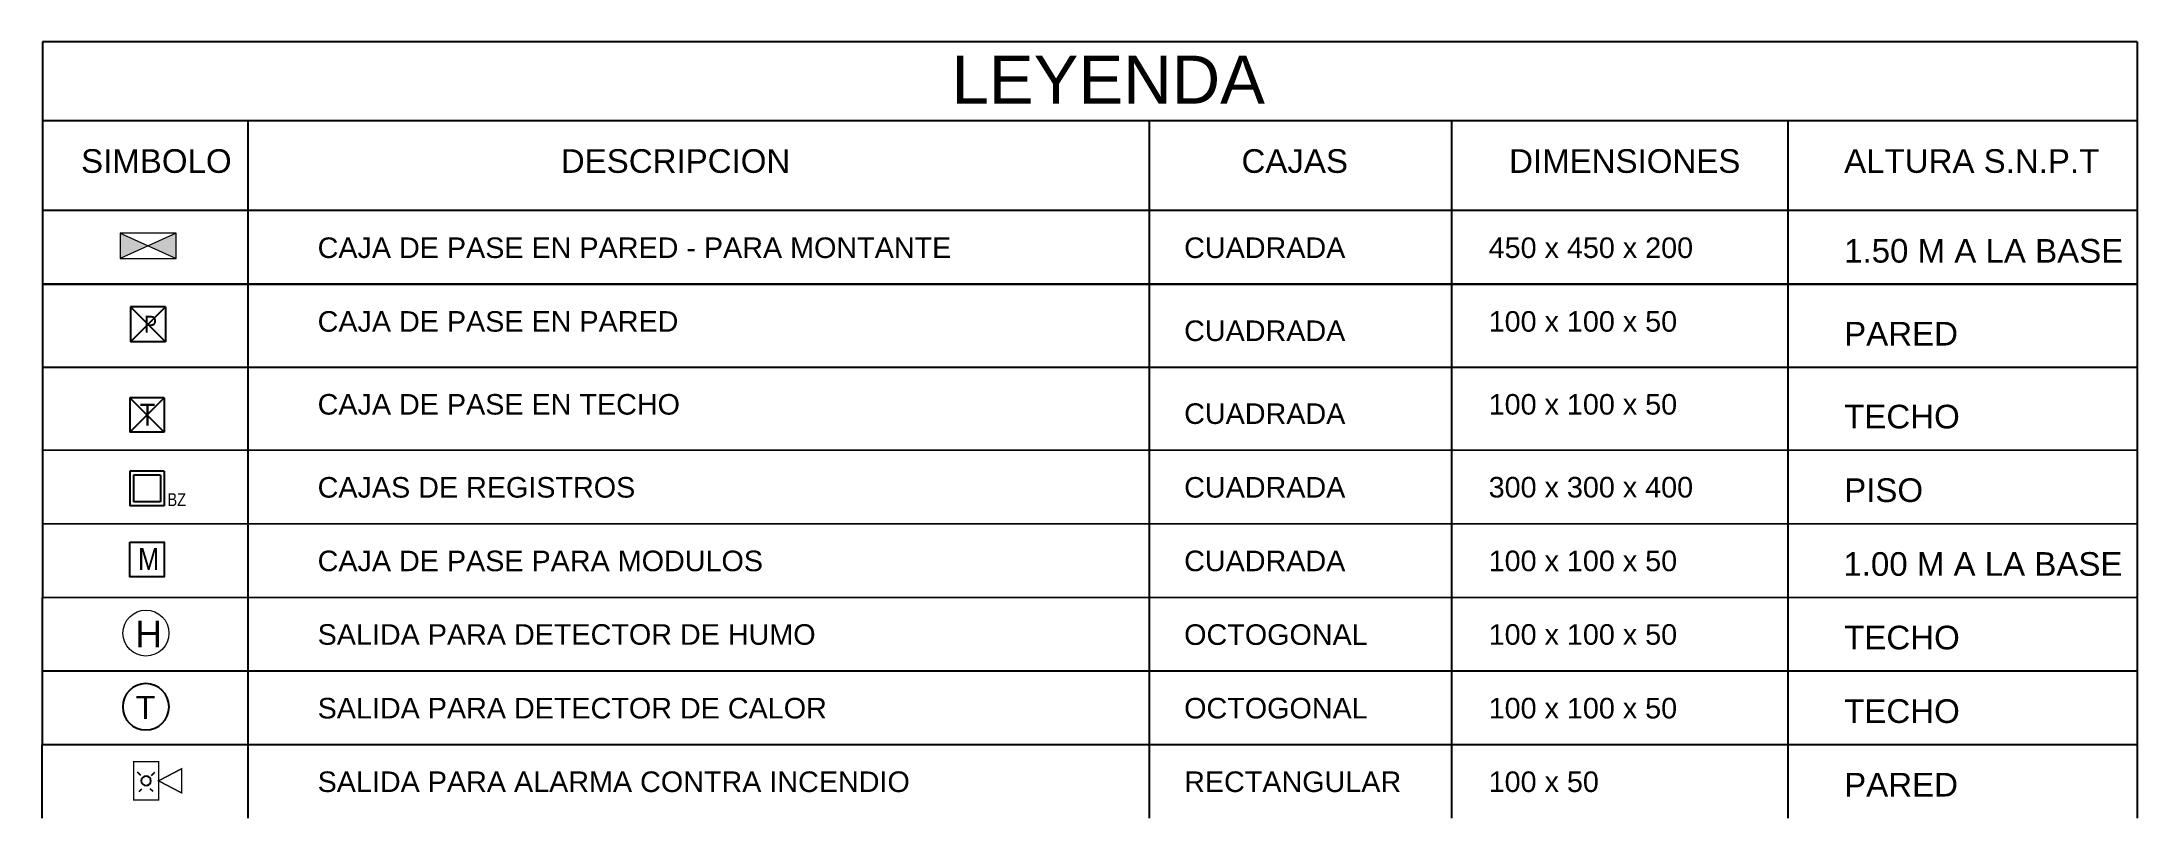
# Model space of a CAD drawing. Header units: millimetres. Extents: x 226520 to 226729, y 8188097 to 8188252.
# Drawn here: x 226586.91 to 226603.31, y 8188222.52 to 8188228.6 of the extents above; entities that cross this region are included whole.
import ezdxf

# ---------------------------------------------------------------- set-up
doc = ezdxf.new("R2010")
doc.units = ezdxf.units.MM
for name, color, linetype, lineweight in [('000 SOS 911 EQUIPOS', 5, 'Continuous', 25), ('000 SOS 911 IE-Alarmas Contra Incendio', 100, 'CONTRA_FUEGO', 25), ('000 SOS 911 Membrete', 255, 'Continuous', 18), ('000 SOS 911 TEXTOS ACI', 7, 'Continuous', 9)]:
    doc.layers.add(name, color=color, linetype=linetype, lineweight=lineweight)
doc.styles.add('ESC-50', font='romans.shx', dxfattribs={"width": 0.9, "height": 0.1})
doc.styles.add('Estilo_Generado_3', font='swiss.ttf')
doc.styles.add('MtXpl_Arial_Narrow', font='ARIALN.TTF')
doc.styles.get("Standard").update_dxf_attribs({"font": 'arial.ttf'})
doc.linetypes.add('CONTRA_FUEGO', pattern='A,0.9,-0.15,["ACI",Standard,S=0.08,R=0,X=-0.08,Y=-0.03],-0.2', length=1.25)
doc.linetypes.add('Fire-50-Wall', pattern='A,0.5,-0.075,["I",ESC-50,S=1,R=0,X=-0.03,Y=-0.05],-0.05', length=0.625)

msp = doc.modelspace()

# ---------------------------------------------------------------- texts
at = {"layer": '000 SOS 911 EQUIPOS', "lineweight": 25, "insert": (226587.637, 8188224.07), "char_height": 0.209, "attachment_point": 1}
msp.add_mtext_dynamic_manual_height_columns('H', width=0.00188, gutter_width=1.047, heights=[0], dxfattribs=at)
at = {"layer": '000 SOS 911 TEXTOS ACI', "linetype": 'Fire-50-Wall', "attachment_point": 1, "style": 'Estilo_Generado_3'}
for s, width, insert, char_height in [('LEYENDA', 1.82138, (226594.029, 8188228.494), 0.3762), ('SIMBOLO', 1.13757, (226587.214, 8188227.761), 0.1852), ('DESCRIPCION', 1.82138, (226590.97, 8188227.761), 0.18515), ('CAJAS', 1.82138, (226596.299, 8188227.761), 0.1852), ('DIMENSIONES', 1.82138, (226598.394, 8188227.761), 0.18515), ('ALTURA S.N.P.T', 2.23867, (226601.017, 8188227.761), 0.18515), ('CAJA DE PASE EN PARED - PARA MONTANTE', 5.12936, (226589.066, 8188227.07), 0.161), ('CUADRADA', 1.82138, (226595.85, 8188227.07), 0.161), ('450 x 450 x 200', 1.82138, (226598.234, 8188227.07), 0.161), ('1.50 M A LA BASE', 2.23867, (226601.017, 8188227.058), 0.18515), ('CAJA DE PASE EN PARED ', 5.12936, (226589.066, 8188226.493), 0.161), ('CUADRADA', 1.82138, (226595.85, 8188226.42), 0.161), ('100 x 100 x 50', 1.82138, (226598.234, 8188226.493), 0.161), ('PARED', 2.23867, (226601.017, 8188226.409), 0.1852), ('CAJA DE PASE EN TECHO', 5.12936, (226589.066, 8188225.844), 0.161), ('CUADRADA', 1.82138, (226595.85, 8188225.771), 0.161), ('100 x 100 x 50', 1.82138, (226598.234, 8188225.844), 0.161), ('TECHO', 2.23867, (226601.017, 8188225.76), 0.1852), ('CAJAS DE REGISTROS ', 5.12936, (226589.066, 8188225.194), 0.161), ('CUADRADA', 1.82138, (226595.85, 8188225.194), 0.161), ('300 x 300 x 400', 1.82138, (226598.234, 8188225.195), 0.161), ('PISO', 2.23867, (226601.017, 8188225.184), 0.1852), ('CAJA DE PASE PARA MODULOS', 5.12936, (226589.066, 8188224.618), 0.161), ('CUADRADA', 1.82138, (226595.85, 8188224.618), 0.161), ('100 x 100 x 50', 1.82138, (226598.234, 8188224.618), 0.161), ('1.00 M A LA BASE', 2.23867, (226601.011, 8188224.606), 0.18515), ('SALIDA PARA DETECTOR DE HUMO', 5.12936, (226589.066, 8188224.042), 0.161), ('OCTOGONAL', 1.82138, (226595.85, 8188224.041), 0.161), ('100 x 100 x 50', 1.82138, (226598.234, 8188224.042), 0.161), ('TECHO', 2.23867, (226601.017, 8188224.03), 0.1852), ('SALIDA PARA DETECTOR DE CALOR', 5.12936, (226589.066, 8188223.465), 0.161), ('OCTOGONAL', 1.82138, (226595.85, 8188223.465), 0.161), ('100 x 100 x 50', 1.82138, (226598.234, 8188223.465), 0.161), ('TECHO', 2.23867, (226601.017, 8188223.454), 0.1852), ('SALIDA PARA ALARMA CONTRA INCENDIO', 5.12936, (226589.066, 8188222.889), 0.161), ('RECTANGULAR', 1.82138, (226595.85, 8188222.889), 0.161), ('100 x 50', 1.82138, (226598.234, 8188222.889), 0.161), ('PARED', 2.23867, (226601.017, 8188222.878), 0.1852)]:
    msp.add_mtext_dynamic_manual_height_columns(s, width=width, gutter_width=10.062, heights=[0], dxfattribs=dict(at, insert=insert, char_height=char_height))

# ---------------------------------------------------------------- blocks, each defined once
blk = doc.blocks.new('SOS 911 Caja de Pase en Techo')
at = {"layer": '000 SOS 911 IE-Alarmas Contra Incendio', "color": 100, "linetype": 'Continuous'}
for p, q in [((0.205, 0.205), (-0.205, 0.205)), ((-0.205, -0.205), (0.205, 0.205)), ((0.205, -0.205), (-0.205, 0.205)), ((0.205, 0.205), (-0.205, 0.205)), ((-0.205, 0.205), (-0.205, -0.205)), ((0.205, 0.205), (0.205, -0.205)), ((0.205, -0.205), (-0.205, -0.205)), ((0.205, -0.205), (-0.205, -0.205))]:
    blk.add_line(p, q, dxfattribs=at)
at = {"layer": '000 SOS 911 IE-Alarmas Contra Incendio', "color": 7, "linetype": 'Continuous', "insert": (-0.085, 0.135), "char_height": 0.26223, "attachment_point": 1}
blk.add_mtext_dynamic_manual_height_columns('{\\fArial Narrow|b0|i0|c0|p34;\\C171;T}', width=0.1873, gutter_width=1, heights=[0], dxfattribs=at)
blk = doc.blocks.new('SOS 911 Caja de Pase en Pared')
at = {"layer": '000 SOS 911 IE-Alarmas Contra Incendio', "color": 100}
for p, q in [((0.209, 0.209), (-0.209, 0.209)), ((-0.209, -0.209), (0.209, 0.209)), ((0.209, -0.209), (-0.209, 0.209)), ((-0.209, 0.209), (-0.209, -0.209)), ((0.209, 0.209), (0.209, -0.209)), ((0.209, -0.209), (-0.209, -0.209))]:
    blk.add_line(p, q, dxfattribs=at)
at = {"layer": '000 SOS 911 IE-Alarmas Contra Incendio', "color": 7, "insert": (-0.046, 0.103), "char_height": 0.20068, "attachment_point": 1}
blk.add_mtext_dynamic_manual_height_columns('{\\fArial Narrow|b0|i0|c0|p34;\\C171;P}', width=0.31885, gutter_width=1, heights=[0], dxfattribs=at)
blk = doc.blocks.new('020')
at = {"layer": '000 SOS 911 IE-Alarmas Contra Incendio', "linetype": 'ByBlock'}
blk.add_lwpolyline([(2591.692, 665.476), (2592.028, 665.476), (2592.028, 665.139), (2591.692, 665.139)], close=True, dxfattribs=at)
at = {"layer": '000 SOS 911 IE-Alarmas Contra Incendio', "color": 7, "linetype": 'Continuous', "insert": (2591.773, 665.419), "char_height": 0.21515, "attachment_point": 1}
blk.add_mtext_dynamic_manual_height_columns('{\\fArial Narrow|b0|i0|c0|p34;\\C171;M}', width=0.1873, gutter_width=1, heights=[0], dxfattribs=at)
blk = doc.blocks.new('01')
at = {"layer": '000 SOS 911 IE-Alarmas Contra Incendio', "color": 0, "linetype": 'Continuous'}
for p, q in [((763.415, -217.109), (762.974, -217.109)), ((762.974, -217.109), (762.974, -217.55)), ((763.365, -217.159), (763.024, -217.159)), ((763.024, -217.159), (763.024, -217.5)), ((763.365, -217.159), (763.365, -217.5)), ((763.415, -217.109), (763.415, -217.55)), ((763.415, -217.55), (762.974, -217.55)), ((763.365, -217.5), (763.024, -217.5))]:
    blk.add_line(p, q, dxfattribs=at)
at = {"layer": '000 SOS 911 IE-Alarmas Contra Incendio', "color": 0, "linetype": 'Continuous', "style": 'MtXpl_Arial_Narrow'}
blk.add_text('BZ', height=0.1634, dxfattribs=at).set_placement((763.455, -217.552))
blk = doc.blocks.new('000 DETECTOR DE TEMPERATURA')
at = {"layer": '000 SOS 911 EQUIPOS', "lineweight": 25}
blk.add_circle((2039.373, 1484.236), 0.162, dxfattribs=at)
at = {"layer": '000 SOS 911 EQUIPOS', "lineweight": 25, "insert": (2039.307, 1484.312), "char_height": 0.162, "attachment_point": 1}
blk.add_mtext_dynamic_manual_height_columns('T', width=0.00146, gutter_width=0.809, heights=[0], dxfattribs=at)
blk = doc.blocks.new('SOS 911 Sirena Con Luz Estroboscopica')
at = {"layer": '000 SOS 911 EQUIPOS', "color": 10, "linetype": 'Continuous'}
for p, q in [((0.089, -0.542), (-0.005, -0.636)), ((0.044, -0.092), (0.119, -0.167)), ((0.432, -0.092), (0.356, -0.167)), ((0.386, -0.542), (0.48, -0.636))]:
    blk.add_line(p, q, dxfattribs=at)
at = {"layer": '000 SOS 911 EQUIPOS', "color": 10, "linetype": 'Continuous', "const_width": 0.0375}
blk.add_lwpolyline([(-0.11, 0.142), (0.585, 0.142), (0.585, -0.928), (-0.11, -0.928)], close=True, dxfattribs=at)
blk.add_lwpolyline([(0.585, -0.393), (1.228, -0.056), (1.228, -0.73), (0.585, -0.393)], dxfattribs=at)
at = {"layer": '000 SOS 911 EQUIPOS', "color": 10, "linetype": 'Continuous'}
blk.add_circle((0.238, -0.393), 0.134, dxfattribs=at)
blk = doc.blocks.new('500')
at = {"layer": '000 SOS 911 IE-Alarmas Contra Incendio', "linetype": 'Continuous', "lineweight": 13}
h = blk.add_hatch(color=256, dxfattribs=at)
h.dxf.hatch_style = 1
h.paths.add_polyline_path([(2664.467, 1236.319), (2664.301, 1236.394), (2664.301, 1236.244)])
h.paths.add_polyline_path([(2664.634, 1236.394), (2664.467, 1236.319), (2664.634, 1236.244)])
blk.add_lwpolyline([(2664.301, 1236.244), (2664.634, 1236.244), (2664.634, 1236.394), (2664.301, 1236.394)], close=True, dxfattribs=at)
for points in [[(2664.301, 1236.394), (2664.634, 1236.244)], [(2664.634, 1236.394), (2664.301, 1236.244)]]:
    blk.add_lwpolyline(points, dxfattribs=at)

# ---------------------------------------------------------------- linework, layer by layer
at = {"layer": '000 SOS 911 EQUIPOS', "lineweight": 13}
msp.add_circle((226587.722, 8188223.972), 0.18, dxfattribs=at)
at = {"layer": '000 SOS 911 IE-Alarmas Contra Incendio', "color": 7, "linetype": 'Continuous'}
for p, q in [((226603.31, 8188228.601), (226586.913, 8188228.601)), ((226603.31, 8188227.983), (226586.913, 8188227.983)), ((226603.31, 8188227.281), (226586.913, 8188227.281)), ((226586.913, 8188226.704), (226603.31, 8188226.705)), ((226586.913, 8188226.704), (226603.31, 8188226.704)), ((226603.31, 8188226.704), (226586.913, 8188226.704)), ((226586.913, 8188226.055), (226603.31, 8188226.055)), ((226586.913, 8188225.405), (226603.31, 8188225.406)), ((226586.913, 8188225.405), (226603.31, 8188225.406)), ((226586.907, 8188224.829), (226603.31, 8188224.83)), ((226586.907, 8188224.829), (226603.304, 8188224.83)), ((226586.907, 8188224.252), (226603.304, 8188224.253)), ((226586.907, 8188223.676), (226603.304, 8188223.677)), ((226586.907, 8188223.1), (226603.304, 8188223.1))]:
    msp.add_line(p, q, dxfattribs=at)
for points in [[(226586.913, 8188228.601), (226586.913, 8188226.704)], [(226603.31, 8188228.601), (226603.31, 8188226.704)], [(226588.52, 8188227.983), (226588.52, 8188226.704)], [(226595.576, 8188227.983), (226595.576, 8188226.704)], [(226597.943, 8188227.983), (226597.943, 8188226.704)], [(226600.575, 8188227.983), (226600.575, 8188226.704)], [(226586.913, 8188226.704), (226586.913, 8188225.405)], [(226588.52, 8188226.704), (226588.52, 8188222.524)], [(226595.576, 8188226.705), (226595.576, 8188222.524)], [(226597.943, 8188226.705), (226597.943, 8188222.524)], [(226600.575, 8188226.705), (226600.575, 8188222.524)], [(226603.31, 8188226.705), (226603.311, 8188222.524)], [(226586.913, 8188225.405), (226586.913, 8188224.829)], [(226586.913, 8188224.829), (226586.907, 8188222.524)]]:
    msp.add_lwpolyline(points, dxfattribs=at)

# ---------------------------------------------------------------- block references
at = {"layer": '000 SOS 911 EQUIPOS', "xscale": -1.121627797594748, "yscale": 1.121627797594748, "zscale": 1.121627797594748}
msp.add_blockref('000 DETECTOR DE TEMPERATURA', (228875.139, 8186558.635), dxfattribs=at)
at = {"layer": '000 SOS 911 EQUIPOS', "color": 5, "xscale": -0.281184212858046, "yscale": 0.281184212858046, "zscale": 0.281184212858046, "rotation": 180}
msp.add_blockref('SOS 911 Sirena Con Luz Estroboscopica', (226587.656, 8188222.705), dxfattribs=at)
at = {"layer": '000 SOS 911 IE-Alarmas Contra Incendio'}
for name, p, xscale, yscale, zscale in [('500', (223076.814, 8186597.928), 1.31768326430089, 1.31768326430089, 1.31768326430089), ('SOS 911 Caja de Pase en Pared', (226587.738, 8188226.389), 0.6556158984375, 0.6556158984375, 0.6556158984375), ('SOS 911 Caja de Pase en Techo', (226587.73, 8188225.681), 0.6556158984375, 0.6556158984375, 0.6556158984375), ('020', (224501.283, 8187688.977), 0.8049999999999999, 0.8049999999999999, 0.8049999999999999)]:
    msp.add_blockref(name, p, dxfattribs=dict(at, xscale=xscale, yscale=yscale, zscale=zscale))
at = {"layer": '000 SOS 911 Membrete', "color": 4, "linetype": 'Continuous', "xscale": 0.6128450808826655, "yscale": 0.6128450808826655, "zscale": 0.6128450808826655}
msp.add_blockref('01', (226120.01, 8188358.293), dxfattribs=at)

msp.set_redraw_order([(e.dxf.handle, doc.entitydb.next_handle()) for e in msp.query("TEXT MTEXT ATTDEF DIMENSION ARC_DIMENSION")])  # texts and dimensions are drawn at this point

doc.saveas('drawing.dxf')
